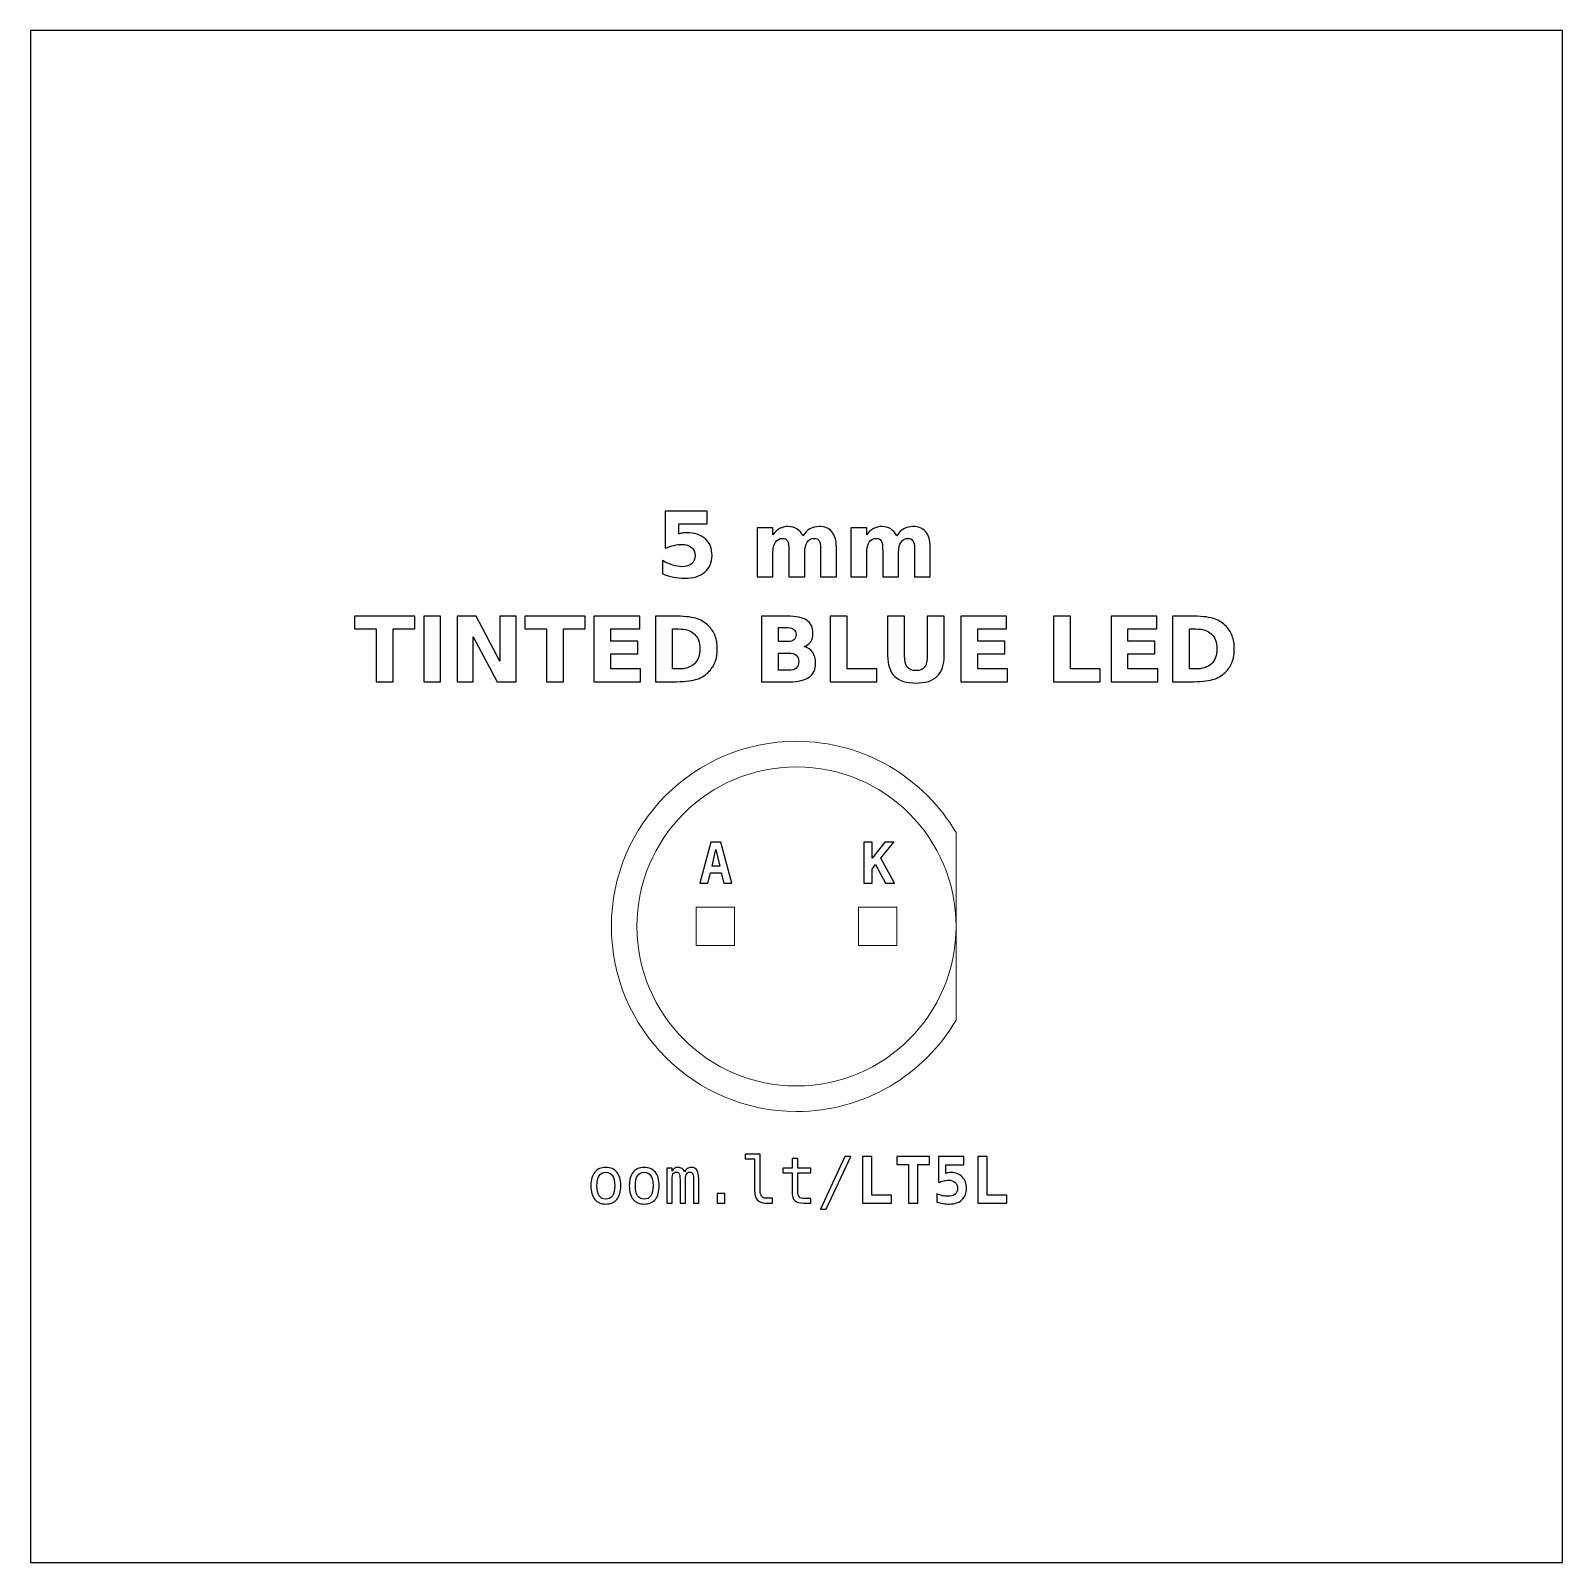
# Model space of a CAD drawing. Header units: centimetres. Extents: x -11.7 to -9.3, y -16.05 to -13.65.
import ezdxf

# ---------------------------------------------------------------- set-up
doc = ezdxf.new("R2010")
doc.units = ezdxf.units.CM
doc.header["$MEASUREMENT"] = 0
doc.layers.add('Layer 1', color=7, linetype='Continuous')

msp = doc.modelspace()

# ---------------------------------------------------------------- linework, layer by layer
at = {"layer": 'Layer 1', "color": 7}
msp.add_lwpolyline([(-11.7, -16.05), (-9.3, -16.05), (-9.3, -13.65), (-11.7, -13.65), (-11.7, -16.05)], close=True, dxfattribs=at)
at = {"layer": 'Layer 1', "color": 7, "lineweight": 20}
for points in [[(-10.65701, -15.08355), (-10.59701, -15.08355), (-10.59701, -15.02355), (-10.65701, -15.02355), (-10.65701, -15.08355)], [(-10.40301, -15.08355), (-10.34301, -15.08355), (-10.34301, -15.02355), (-10.40301, -15.02355), (-10.40301, -15.08355)]]:
    msp.add_lwpolyline(points, close=True, dxfattribs=at)
at = {"layer": 'Layer 1', "color": 250, "lineweight": 20}
msp.add_ellipse((-10.50001, -15.05355), major_axis=(0, 0.25), ratio=1, dxfattribs=at)
at = {"layer": 'Layer 1', "color": 250}
for points, knots in [([(-10.70574, -14.40315), (-10.70574, -14.40315), (-10.6398, -14.40315), (-10.6398, -14.40315), (-10.6398, -14.40315), (-10.6398, -14.40315), (-10.6398, -14.42265), (-10.6398, -14.42265), (-10.6398, -14.42265), (-10.6398, -14.42265), (-10.6846, -14.42265), (-10.6846, -14.42265), (-10.6846, -14.42265), (-10.6846, -14.42265), (-10.6846, -14.43857), (-10.6846, -14.43857), (-10.6846, -14.43857), (-10.68258, -14.43803), (-10.68055, -14.43761), (-10.67851, -14.4373), (-10.67851, -14.4373), (-10.67646, -14.43699), (-10.67432, -14.43685), (-10.67213, -14.43685), (-10.67213, -14.43685), (-10.65958, -14.43685), (-10.64982, -14.43998), (-10.64283, -14.44626), (-10.64283, -14.44626), (-10.63585, -14.45252), (-10.63237, -14.46126), (-10.63237, -14.47246), (-10.63237, -14.47246), (-10.63237, -14.48358), (-10.63618, -14.49229), (-10.64377, -14.49859), (-10.64377, -14.49859), (-10.65137, -14.50487), (-10.66193, -14.50802), (-10.67543, -14.50802), (-10.67543, -14.50802), (-10.68126, -14.50802), (-10.68705, -14.50745), (-10.69276, -14.50633), (-10.69276, -14.50633), (-10.69848, -14.5052), (-10.70417, -14.5035), (-10.70981, -14.5012), (-10.70981, -14.5012), (-10.70981, -14.5012), (-10.70981, -14.48031), (-10.70981, -14.48031), (-10.70981, -14.48031), (-10.70421, -14.48354), (-10.6989, -14.48594), (-10.69387, -14.48753), (-10.69387, -14.48753), (-10.68883, -14.48916), (-10.68408, -14.48996), (-10.67964, -14.48996), (-10.67964, -14.48996), (-10.67319, -14.48996), (-10.66814, -14.48838), (-10.66444, -14.48523), (-10.66444, -14.48523), (-10.66075, -14.4821), (-10.65889, -14.47785), (-10.65889, -14.47246), (-10.65889, -14.47246), (-10.65889, -14.46705), (-10.66075, -14.46279), (-10.66444, -14.45967), (-10.66444, -14.45967), (-10.66814, -14.45654), (-10.67319, -14.45499), (-10.67964, -14.45499), (-10.67964, -14.45499), (-10.68345, -14.45499), (-10.68752, -14.45548), (-10.69182, -14.45647), (-10.69182, -14.45647), (-10.69615, -14.45745), (-10.70078, -14.45898), (-10.70574, -14.46105), (-10.70574, -14.46105), (-10.70574, -14.46105), (-10.70574, -14.40315), (-10.70574, -14.40315)], [0, 0, 0, 0, 0.0454545, 0.0454545, 0.0454545, 0.0454545, 0.0909091, 0.0909091, 0.0909091, 0.0909091, 0.1363636, 0.1363636, 0.1363636, 0.1363636, 0.1818182, 0.1818182, 0.1818182, 0.1818182, 0.2272727, 0.2272727, 0.2272727, 0.2272727, 0.2727273, 0.2727273, 0.2727273, 0.2727273, 0.3181818, 0.3181818, 0.3181818, 0.3181818, 0.3636364, 0.3636364, 0.3636364, 0.3636364, 0.4090909, 0.4090909, 0.4090909, 0.4090909, 0.4545455, 0.4545455, 0.4545455, 0.4545455, 0.5, 0.5, 0.5, 0.5, 0.5454545, 0.5454545, 0.5454545, 0.5454545, 0.5909091, 0.5909091, 0.5909091, 0.5909091, 0.6363636, 0.6363636, 0.6363636, 0.6363636, 0.6818182, 0.6818182, 0.6818182, 0.6818182, 0.7272727, 0.7272727, 0.7272727, 0.7272727, 0.7727273, 0.7727273, 0.7727273, 0.7727273, 0.8181818, 0.8181818, 0.8181818, 0.8181818, 0.8636364, 0.8636364, 0.8636364, 0.8636364, 0.9090909, 0.9090909, 0.9090909, 0.9090909, 0.9545455, 0.9545455, 0.9545455, 0.9545455, 1, 1, 1, 1]), ([(-10.49001, -14.44167), (-10.48688, -14.4369), (-10.48319, -14.43325), (-10.47888, -14.43076), (-10.47888, -14.43076), (-10.47458, -14.42824), (-10.46988, -14.427), (-10.46473, -14.427), (-10.46473, -14.427), (-10.45586, -14.427), (-10.44911, -14.42973), (-10.44448, -14.43521), (-10.44448, -14.43521), (-10.43984, -14.44066), (-10.43751, -14.44861), (-10.43751, -14.45903), (-10.43751, -14.45903), (-10.43751, -14.45903), (-10.43751, -14.50602), (-10.43751, -14.50602), (-10.43751, -14.50602), (-10.43751, -14.50602), (-10.46233, -14.50602), (-10.46233, -14.50602), (-10.46233, -14.50602), (-10.46233, -14.50602), (-10.46233, -14.46578), (-10.46233, -14.46578), (-10.46233, -14.46578), (-10.46228, -14.46519), (-10.46226, -14.46458), (-10.46223, -14.46392), (-10.46223, -14.46392), (-10.46221, -14.46329), (-10.46219, -14.46237), (-10.46219, -14.46117), (-10.46219, -14.46117), (-10.46219, -14.45571), (-10.46298, -14.45174), (-10.46461, -14.44929), (-10.46461, -14.44929), (-10.46621, -14.44682), (-10.46879, -14.4456), (-10.47237, -14.4456), (-10.47237, -14.4456), (-10.47707, -14.4456), (-10.48067, -14.44753), (-10.48323, -14.45139), (-10.48323, -14.45139), (-10.48577, -14.45524), (-10.48709, -14.46082), (-10.48719, -14.46813), (-10.48719, -14.46813), (-10.48719, -14.46813), (-10.48719, -14.50602), (-10.48719, -14.50602), (-10.48719, -14.50602), (-10.48719, -14.50602), (-10.512, -14.50602), (-10.512, -14.50602), (-10.512, -14.50602), (-10.512, -14.50602), (-10.512, -14.46578), (-10.512, -14.46578), (-10.512, -14.46578), (-10.512, -14.45724), (-10.51273, -14.45174), (-10.51421, -14.44929), (-10.51421, -14.44929), (-10.51567, -14.44682), (-10.51828, -14.4456), (-10.52204, -14.4456), (-10.52204, -14.4456), (-10.52679, -14.4456), (-10.53044, -14.44755), (-10.533, -14.45143), (-10.533, -14.45143), (-10.53556, -14.45531), (-10.53686, -14.46084), (-10.53686, -14.46806), (-10.53686, -14.46806), (-10.53686, -14.46806), (-10.53686, -14.50602), (-10.53686, -14.50602), (-10.53686, -14.50602), (-10.53686, -14.50602), (-10.56167, -14.50602), (-10.56167, -14.50602), (-10.56167, -14.50602), (-10.56167, -14.50602), (-10.56167, -14.42886), (-10.56167, -14.42886), (-10.56167, -14.42886), (-10.56167, -14.42886), (-10.53686, -14.42886), (-10.53686, -14.42886), (-10.53686, -14.42886), (-10.53686, -14.42886), (-10.53686, -14.44017), (-10.53686, -14.44017), (-10.53686, -14.44017), (-10.53382, -14.43579), (-10.53034, -14.43253), (-10.52641, -14.43031), (-10.52641, -14.43031), (-10.52249, -14.4281), (-10.51816, -14.427), (-10.51343, -14.427), (-10.51343, -14.427), (-10.50812, -14.427), (-10.50339, -14.42829), (-10.49932, -14.43086), (-10.49932, -14.43086), (-10.49523, -14.43344), (-10.49212, -14.43704), (-10.49001, -14.44167)], [0, 0, 0, 0, 0.0344828, 0.0344828, 0.0344828, 0.0344828, 0.0689655, 0.0689655, 0.0689655, 0.0689655, 0.1034483, 0.1034483, 0.1034483, 0.1034483, 0.137931, 0.137931, 0.137931, 0.137931, 0.1724138, 0.1724138, 0.1724138, 0.1724138, 0.2068966, 0.2068966, 0.2068966, 0.2068966, 0.2413793, 0.2413793, 0.2413793, 0.2413793, 0.2758621, 0.2758621, 0.2758621, 0.2758621, 0.3103448, 0.3103448, 0.3103448, 0.3103448, 0.3448276, 0.3448276, 0.3448276, 0.3448276, 0.3793103, 0.3793103, 0.3793103, 0.3793103, 0.4137931, 0.4137931, 0.4137931, 0.4137931, 0.4482759, 0.4482759, 0.4482759, 0.4482759, 0.4827586, 0.4827586, 0.4827586, 0.4827586, 0.5172414, 0.5172414, 0.5172414, 0.5172414, 0.5517241, 0.5517241, 0.5517241, 0.5517241, 0.5862069, 0.5862069, 0.5862069, 0.5862069, 0.6206897, 0.6206897, 0.6206897, 0.6206897, 0.6551724, 0.6551724, 0.6551724, 0.6551724, 0.6896552, 0.6896552, 0.6896552, 0.6896552, 0.7241379, 0.7241379, 0.7241379, 0.7241379, 0.7586207, 0.7586207, 0.7586207, 0.7586207, 0.7931034, 0.7931034, 0.7931034, 0.7931034, 0.8275862, 0.8275862, 0.8275862, 0.8275862, 0.862069, 0.862069, 0.862069, 0.862069, 0.8965517, 0.8965517, 0.8965517, 0.8965517, 0.9310345, 0.9310345, 0.9310345, 0.9310345, 0.9655172, 0.9655172, 0.9655172, 0.9655172, 1, 1, 1, 1]), ([(-10.34297, -14.44167), (-10.33984, -14.4369), (-10.33615, -14.43325), (-10.33184, -14.43076), (-10.33184, -14.43076), (-10.32754, -14.42824), (-10.32284, -14.427), (-10.31769, -14.427), (-10.31769, -14.427), (-10.30882, -14.427), (-10.30207, -14.42973), (-10.29744, -14.43521), (-10.29744, -14.43521), (-10.2928, -14.44066), (-10.29047, -14.44861), (-10.29047, -14.45903), (-10.29047, -14.45903), (-10.29047, -14.45903), (-10.29047, -14.50602), (-10.29047, -14.50602), (-10.29047, -14.50602), (-10.29047, -14.50602), (-10.31529, -14.50602), (-10.31529, -14.50602), (-10.31529, -14.50602), (-10.31529, -14.50602), (-10.31529, -14.46578), (-10.31529, -14.46578), (-10.31529, -14.46578), (-10.31524, -14.46519), (-10.31522, -14.46458), (-10.31519, -14.46392), (-10.31519, -14.46392), (-10.31517, -14.46329), (-10.31515, -14.46237), (-10.31515, -14.46117), (-10.31515, -14.46117), (-10.31515, -14.45571), (-10.31594, -14.45174), (-10.31757, -14.44929), (-10.31757, -14.44929), (-10.31917, -14.44682), (-10.32175, -14.4456), (-10.32533, -14.4456), (-10.32533, -14.4456), (-10.33003, -14.4456), (-10.33363, -14.44753), (-10.33619, -14.45139), (-10.33619, -14.45139), (-10.33873, -14.45524), (-10.34005, -14.46082), (-10.34015, -14.46813), (-10.34015, -14.46813), (-10.34015, -14.46813), (-10.34015, -14.50602), (-10.34015, -14.50602), (-10.34015, -14.50602), (-10.34015, -14.50602), (-10.36496, -14.50602), (-10.36496, -14.50602), (-10.36496, -14.50602), (-10.36496, -14.50602), (-10.36496, -14.46578), (-10.36496, -14.46578), (-10.36496, -14.46578), (-10.36496, -14.45724), (-10.36569, -14.45174), (-10.36717, -14.44929), (-10.36717, -14.44929), (-10.36863, -14.44682), (-10.37124, -14.4456), (-10.375, -14.4456), (-10.375, -14.4456), (-10.37975, -14.4456), (-10.3834, -14.44755), (-10.38596, -14.45143), (-10.38596, -14.45143), (-10.38852, -14.45531), (-10.38982, -14.46084), (-10.38982, -14.46806), (-10.38982, -14.46806), (-10.38982, -14.46806), (-10.38982, -14.50602), (-10.38982, -14.50602), (-10.38982, -14.50602), (-10.38982, -14.50602), (-10.41463, -14.50602), (-10.41463, -14.50602), (-10.41463, -14.50602), (-10.41463, -14.50602), (-10.41463, -14.42886), (-10.41463, -14.42886), (-10.41463, -14.42886), (-10.41463, -14.42886), (-10.38982, -14.42886), (-10.38982, -14.42886), (-10.38982, -14.42886), (-10.38982, -14.42886), (-10.38982, -14.44017), (-10.38982, -14.44017), (-10.38982, -14.44017), (-10.38678, -14.43579), (-10.3833, -14.43253), (-10.37937, -14.43031), (-10.37937, -14.43031), (-10.37545, -14.4281), (-10.37112, -14.427), (-10.36639, -14.427), (-10.36639, -14.427), (-10.36108, -14.427), (-10.35635, -14.42829), (-10.35228, -14.43086), (-10.35228, -14.43086), (-10.34819, -14.43344), (-10.34508, -14.43704), (-10.34297, -14.44167)], [0, 0, 0, 0, 0.0344828, 0.0344828, 0.0344828, 0.0344828, 0.0689655, 0.0689655, 0.0689655, 0.0689655, 0.1034483, 0.1034483, 0.1034483, 0.1034483, 0.137931, 0.137931, 0.137931, 0.137931, 0.1724138, 0.1724138, 0.1724138, 0.1724138, 0.2068966, 0.2068966, 0.2068966, 0.2068966, 0.2413793, 0.2413793, 0.2413793, 0.2413793, 0.2758621, 0.2758621, 0.2758621, 0.2758621, 0.3103448, 0.3103448, 0.3103448, 0.3103448, 0.3448276, 0.3448276, 0.3448276, 0.3448276, 0.3793103, 0.3793103, 0.3793103, 0.3793103, 0.4137931, 0.4137931, 0.4137931, 0.4137931, 0.4482759, 0.4482759, 0.4482759, 0.4482759, 0.4827586, 0.4827586, 0.4827586, 0.4827586, 0.5172414, 0.5172414, 0.5172414, 0.5172414, 0.5517241, 0.5517241, 0.5517241, 0.5517241, 0.5862069, 0.5862069, 0.5862069, 0.5862069, 0.6206897, 0.6206897, 0.6206897, 0.6206897, 0.6551724, 0.6551724, 0.6551724, 0.6551724, 0.6896552, 0.6896552, 0.6896552, 0.6896552, 0.7241379, 0.7241379, 0.7241379, 0.7241379, 0.7586207, 0.7586207, 0.7586207, 0.7586207, 0.7931034, 0.7931034, 0.7931034, 0.7931034, 0.8275862, 0.8275862, 0.8275862, 0.8275862, 0.862069, 0.862069, 0.862069, 0.862069, 0.8965517, 0.8965517, 0.8965517, 0.8965517, 0.9310345, 0.9310345, 0.9310345, 0.9310345, 0.9655172, 0.9655172, 0.9655172, 0.9655172, 1, 1, 1, 1]), ([(-11.1927, -14.5674), (-11.1927, -14.5674), (-11.0979, -14.5674), (-11.0979, -14.5674), (-11.0979, -14.5674), (-11.0979, -14.5674), (-11.0979, -14.58746), (-11.0979, -14.58746), (-11.0979, -14.58746), (-11.0979, -14.58746), (-11.132, -14.58746), (-11.132, -14.58746), (-11.132, -14.58746), (-11.132, -14.58746), (-11.132, -14.67027), (-11.132, -14.67027), (-11.132, -14.67027), (-11.132, -14.67027), (-11.15853, -14.67027), (-11.15853, -14.67027), (-11.15853, -14.67027), (-11.15853, -14.67027), (-11.15853, -14.58746), (-11.15853, -14.58746), (-11.15853, -14.58746), (-11.15853, -14.58746), (-11.1927, -14.58746), (-11.1927, -14.58746), (-11.1927, -14.58746), (-11.1927, -14.58746), (-11.1927, -14.5674), (-11.1927, -14.5674)], [0, 0, 0, 0, 0.125, 0.125, 0.125, 0.125, 0.25, 0.25, 0.25, 0.25, 0.375, 0.375, 0.375, 0.375, 0.5, 0.5, 0.5, 0.5, 0.625, 0.625, 0.625, 0.625, 0.75, 0.75, 0.75, 0.75, 0.875, 0.875, 0.875, 0.875, 1, 1, 1, 1]), ([(-11.08416, -14.5674), (-11.08416, -14.5674), (-11.05763, -14.5674), (-11.05763, -14.5674), (-11.05763, -14.5674), (-11.05763, -14.5674), (-11.05763, -14.67027), (-11.05763, -14.67027), (-11.05763, -14.67027), (-11.05763, -14.67027), (-11.08416, -14.67027), (-11.08416, -14.67027), (-11.08416, -14.67027), (-11.08416, -14.67027), (-11.08416, -14.5674), (-11.08416, -14.5674)], [0, 0, 0, 0, 0.25, 0.25, 0.25, 0.25, 0.5, 0.5, 0.5, 0.5, 0.75, 0.75, 0.75, 0.75, 1, 1, 1, 1]), ([(-11.03167, -14.5674), (-11.03167, -14.5674), (-11.00204, -14.5674), (-11.00204, -14.5674), (-11.00204, -14.5674), (-11.00204, -14.5674), (-10.96462, -14.63796), (-10.96462, -14.63796), (-10.96462, -14.63796), (-10.96462, -14.63796), (-10.96462, -14.5674), (-10.96462, -14.5674), (-10.96462, -14.5674), (-10.96462, -14.5674), (-10.93948, -14.5674), (-10.93948, -14.5674), (-10.93948, -14.5674), (-10.93948, -14.5674), (-10.93948, -14.67027), (-10.93948, -14.67027), (-10.93948, -14.67027), (-10.93948, -14.67027), (-10.96911, -14.67027), (-10.96911, -14.67027), (-10.96911, -14.67027), (-10.96911, -14.67027), (-11.00653, -14.59971), (-11.00653, -14.59971), (-11.00653, -14.59971), (-11.00653, -14.59971), (-11.00653, -14.67027), (-11.00653, -14.67027), (-11.00653, -14.67027), (-11.00653, -14.67027), (-11.03167, -14.67027), (-11.03167, -14.67027), (-11.03167, -14.67027), (-11.03167, -14.67027), (-11.03167, -14.5674), (-11.03167, -14.5674)], [0, 0, 0, 0, 0.1, 0.1, 0.1, 0.1, 0.2, 0.2, 0.2, 0.2, 0.3, 0.3, 0.3, 0.3, 0.4, 0.4, 0.4, 0.4, 0.5, 0.5, 0.5, 0.5, 0.6, 0.6, 0.6, 0.6, 0.7, 0.7, 0.7, 0.7, 0.8, 0.8, 0.8, 0.8, 0.9, 0.9, 0.9, 0.9, 1, 1, 1, 1]), ([(-10.92586, -14.5674), (-10.92586, -14.5674), (-10.83106, -14.5674), (-10.83106, -14.5674), (-10.83106, -14.5674), (-10.83106, -14.5674), (-10.83106, -14.58746), (-10.83106, -14.58746), (-10.83106, -14.58746), (-10.83106, -14.58746), (-10.86516, -14.58746), (-10.86516, -14.58746), (-10.86516, -14.58746), (-10.86516, -14.58746), (-10.86516, -14.67027), (-10.86516, -14.67027), (-10.86516, -14.67027), (-10.86516, -14.67027), (-10.89169, -14.67027), (-10.89169, -14.67027), (-10.89169, -14.67027), (-10.89169, -14.67027), (-10.89169, -14.58746), (-10.89169, -14.58746), (-10.89169, -14.58746), (-10.89169, -14.58746), (-10.92586, -14.58746), (-10.92586, -14.58746), (-10.92586, -14.58746), (-10.92586, -14.58746), (-10.92586, -14.5674), (-10.92586, -14.5674)], [0, 0, 0, 0, 0.125, 0.125, 0.125, 0.125, 0.25, 0.25, 0.25, 0.25, 0.375, 0.375, 0.375, 0.375, 0.5, 0.5, 0.5, 0.5, 0.625, 0.625, 0.625, 0.625, 0.75, 0.75, 0.75, 0.75, 0.875, 0.875, 0.875, 0.875, 1, 1, 1, 1]), ([(-10.81732, -14.5674), (-10.81732, -14.5674), (-10.74573, -14.5674), (-10.74573, -14.5674), (-10.74573, -14.5674), (-10.74573, -14.5674), (-10.74573, -14.58746), (-10.74573, -14.58746), (-10.74573, -14.58746), (-10.74573, -14.58746), (-10.79079, -14.58746), (-10.79079, -14.58746), (-10.79079, -14.58746), (-10.79079, -14.58746), (-10.79079, -14.60661), (-10.79079, -14.60661), (-10.79079, -14.60661), (-10.79079, -14.60661), (-10.74844, -14.60661), (-10.74844, -14.60661), (-10.74844, -14.60661), (-10.74844, -14.60661), (-10.74844, -14.62667), (-10.74844, -14.62667), (-10.74844, -14.62667), (-10.74844, -14.62667), (-10.79079, -14.62667), (-10.79079, -14.62667), (-10.79079, -14.62667), (-10.79079, -14.62667), (-10.79079, -14.65021), (-10.79079, -14.65021), (-10.79079, -14.65021), (-10.79079, -14.65021), (-10.74423, -14.65021), (-10.74423, -14.65021), (-10.74423, -14.65021), (-10.74423, -14.65021), (-10.74423, -14.67027), (-10.74423, -14.67027), (-10.74423, -14.67027), (-10.74423, -14.67027), (-10.81732, -14.67027), (-10.81732, -14.67027), (-10.81732, -14.67027), (-10.81732, -14.67027), (-10.81732, -14.5674), (-10.81732, -14.5674)], [0, 0, 0, 0, 0.0833333, 0.0833333, 0.0833333, 0.0833333, 0.1666667, 0.1666667, 0.1666667, 0.1666667, 0.25, 0.25, 0.25, 0.25, 0.3333333, 0.3333333, 0.3333333, 0.3333333, 0.4166667, 0.4166667, 0.4166667, 0.4166667, 0.5, 0.5, 0.5, 0.5, 0.5833333, 0.5833333, 0.5833333, 0.5833333, 0.6666667, 0.6666667, 0.6666667, 0.6666667, 0.75, 0.75, 0.75, 0.75, 0.8333333, 0.8333333, 0.8333333, 0.8333333, 0.9166667, 0.9166667, 0.9166667, 0.9166667, 1, 1, 1, 1]), ([(-10.72092, -14.5674), (-10.72092, -14.5674), (-10.69293, -14.5674), (-10.69293, -14.5674), (-10.69293, -14.5674), (-10.67732, -14.5674), (-10.6657, -14.56851), (-10.65806, -14.57074), (-10.65806, -14.57074), (-10.65041, -14.57297), (-10.64385, -14.57674), (-10.63837, -14.58208), (-10.63837, -14.58208), (-10.63355, -14.58671), (-10.62998, -14.59207), (-10.62762, -14.59814), (-10.62762, -14.59814), (-10.6253, -14.60418), (-10.62412, -14.61105), (-10.62412, -14.61874), (-10.62412, -14.61874), (-10.62412, -14.6265), (-10.6253, -14.63342), (-10.62762, -14.63951), (-10.62762, -14.63951), (-10.62998, -14.6456), (-10.63355, -14.65096), (-10.63837, -14.65559), (-10.63837, -14.65559), (-10.6439, -14.66093), (-10.65051, -14.6647), (-10.65822, -14.66693), (-10.65822, -14.66693), (-10.66594, -14.66916), (-10.67751, -14.67027), (-10.69293, -14.67027), (-10.69293, -14.67027), (-10.69293, -14.67027), (-10.72092, -14.67027), (-10.72092, -14.67027), (-10.72092, -14.67027), (-10.72092, -14.67027), (-10.72092, -14.5674), (-10.72092, -14.5674)], [0, 0, 0, 0, 0.0909091, 0.0909091, 0.0909091, 0.0909091, 0.1818182, 0.1818182, 0.1818182, 0.1818182, 0.2727273, 0.2727273, 0.2727273, 0.2727273, 0.3636364, 0.3636364, 0.3636364, 0.3636364, 0.4545455, 0.4545455, 0.4545455, 0.4545455, 0.5454545, 0.5454545, 0.5454545, 0.5454545, 0.6363636, 0.6363636, 0.6363636, 0.6363636, 0.7272727, 0.7272727, 0.7272727, 0.7272727, 0.8181818, 0.8181818, 0.8181818, 0.8181818, 0.9090909, 0.9090909, 0.9090909, 0.9090909, 1, 1, 1, 1]), ([(-10.4879, -14.61521), (-10.48221, -14.61686), (-10.47779, -14.61992), (-10.47466, -14.62439), (-10.47466, -14.62439), (-10.47153, -14.62883), (-10.46998, -14.63431), (-10.46998, -14.64078), (-10.46998, -14.64078), (-10.46998, -14.6507), (-10.47335, -14.65809), (-10.48005, -14.66296), (-10.48005, -14.66296), (-10.48675, -14.66782), (-10.49696, -14.67027), (-10.51065, -14.67027), (-10.51065, -14.67027), (-10.51065, -14.67027), (-10.55467, -14.67027), (-10.55467, -14.67027), (-10.55467, -14.67027), (-10.55467, -14.67027), (-10.55467, -14.5674), (-10.55467, -14.5674), (-10.55467, -14.5674), (-10.55467, -14.5674), (-10.51485, -14.5674), (-10.51485, -14.5674), (-10.51485, -14.5674), (-10.50056, -14.5674), (-10.49021, -14.56956), (-10.48381, -14.57387), (-10.48381, -14.57387), (-10.47739, -14.5782), (-10.47419, -14.58511), (-10.47419, -14.59461), (-10.47419, -14.59461), (-10.47419, -14.59962), (-10.47537, -14.60388), (-10.4777, -14.60741), (-10.4777, -14.60741), (-10.48005, -14.61091), (-10.48343, -14.61352), (-10.4879, -14.61521)], [0, 0, 0, 0, 0.0909091, 0.0909091, 0.0909091, 0.0909091, 0.1818182, 0.1818182, 0.1818182, 0.1818182, 0.2727273, 0.2727273, 0.2727273, 0.2727273, 0.3636364, 0.3636364, 0.3636364, 0.3636364, 0.4545455, 0.4545455, 0.4545455, 0.4545455, 0.5454545, 0.5454545, 0.5454545, 0.5454545, 0.6363636, 0.6363636, 0.6363636, 0.6363636, 0.7272727, 0.7272727, 0.7272727, 0.7272727, 0.8181818, 0.8181818, 0.8181818, 0.8181818, 0.9090909, 0.9090909, 0.9090909, 0.9090909, 1, 1, 1, 1]), ([(-10.44712, -14.5674), (-10.44712, -14.5674), (-10.42059, -14.5674), (-10.42059, -14.5674), (-10.42059, -14.5674), (-10.42059, -14.5674), (-10.42059, -14.65021), (-10.42059, -14.65021), (-10.42059, -14.65021), (-10.42059, -14.65021), (-10.37403, -14.65021), (-10.37403, -14.65021), (-10.37403, -14.65021), (-10.37403, -14.65021), (-10.37403, -14.67027), (-10.37403, -14.67027), (-10.37403, -14.67027), (-10.37403, -14.67027), (-10.44712, -14.67027), (-10.44712, -14.67027), (-10.44712, -14.67027), (-10.44712, -14.67027), (-10.44712, -14.5674), (-10.44712, -14.5674)], [0, 0, 0, 0, 0.1666667, 0.1666667, 0.1666667, 0.1666667, 0.3333333, 0.3333333, 0.3333333, 0.3333333, 0.5, 0.5, 0.5, 0.5, 0.6666667, 0.6666667, 0.6666667, 0.6666667, 0.8333333, 0.8333333, 0.8333333, 0.8333333, 1, 1, 1, 1]), ([(-10.35721, -14.5674), (-10.35721, -14.5674), (-10.33068, -14.5674), (-10.33068, -14.5674), (-10.33068, -14.5674), (-10.33068, -14.5674), (-10.33068, -14.62907), (-10.33068, -14.62907), (-10.33068, -14.62907), (-10.33068, -14.63756), (-10.3293, -14.64365), (-10.32652, -14.64729), (-10.32652, -14.64729), (-10.32374, -14.65094), (-10.31921, -14.65277), (-10.3129, -14.65277), (-10.3129, -14.65277), (-10.30655, -14.65277), (-10.30199, -14.65094), (-10.29922, -14.64729), (-10.29922, -14.64729), (-10.29644, -14.64365), (-10.29505, -14.63756), (-10.29505, -14.62907), (-10.29505, -14.62907), (-10.29505, -14.62907), (-10.29505, -14.5674), (-10.29505, -14.5674), (-10.29505, -14.5674), (-10.29505, -14.5674), (-10.26852, -14.5674), (-10.26852, -14.5674), (-10.26852, -14.5674), (-10.26852, -14.5674), (-10.26852, -14.62907), (-10.26852, -14.62907), (-10.26852, -14.62907), (-10.26852, -14.64362), (-10.27217, -14.65447), (-10.27948, -14.66159), (-10.27948, -14.66159), (-10.28677, -14.66872), (-10.29792, -14.67227), (-10.3129, -14.67227), (-10.3129, -14.67227), (-10.32784, -14.67227), (-10.33896, -14.66872), (-10.34625, -14.66159), (-10.34625, -14.66159), (-10.35357, -14.65447), (-10.35721, -14.64362), (-10.35721, -14.62907), (-10.35721, -14.62907), (-10.35721, -14.62907), (-10.35721, -14.5674), (-10.35721, -14.5674)], [0, 0, 0, 0, 0.0714286, 0.0714286, 0.0714286, 0.0714286, 0.1428571, 0.1428571, 0.1428571, 0.1428571, 0.2142857, 0.2142857, 0.2142857, 0.2142857, 0.2857143, 0.2857143, 0.2857143, 0.2857143, 0.3571429, 0.3571429, 0.3571429, 0.3571429, 0.4285714, 0.4285714, 0.4285714, 0.4285714, 0.5, 0.5, 0.5, 0.5, 0.5714286, 0.5714286, 0.5714286, 0.5714286, 0.6428571, 0.6428571, 0.6428571, 0.6428571, 0.7142857, 0.7142857, 0.7142857, 0.7142857, 0.7857143, 0.7857143, 0.7857143, 0.7857143, 0.8571429, 0.8571429, 0.8571429, 0.8571429, 0.9285714, 0.9285714, 0.9285714, 0.9285714, 1, 1, 1, 1]), ([(-10.24263, -14.5674), (-10.24263, -14.5674), (-10.17104, -14.5674), (-10.17104, -14.5674), (-10.17104, -14.5674), (-10.17104, -14.5674), (-10.17104, -14.58746), (-10.17104, -14.58746), (-10.17104, -14.58746), (-10.17104, -14.58746), (-10.2161, -14.58746), (-10.2161, -14.58746), (-10.2161, -14.58746), (-10.2161, -14.58746), (-10.2161, -14.60661), (-10.2161, -14.60661), (-10.2161, -14.60661), (-10.2161, -14.60661), (-10.17375, -14.60661), (-10.17375, -14.60661), (-10.17375, -14.60661), (-10.17375, -14.60661), (-10.17375, -14.62667), (-10.17375, -14.62667), (-10.17375, -14.62667), (-10.17375, -14.62667), (-10.2161, -14.62667), (-10.2161, -14.62667), (-10.2161, -14.62667), (-10.2161, -14.62667), (-10.2161, -14.65021), (-10.2161, -14.65021), (-10.2161, -14.65021), (-10.2161, -14.65021), (-10.16954, -14.65021), (-10.16954, -14.65021), (-10.16954, -14.65021), (-10.16954, -14.65021), (-10.16954, -14.67027), (-10.16954, -14.67027), (-10.16954, -14.67027), (-10.16954, -14.67027), (-10.24263, -14.67027), (-10.24263, -14.67027), (-10.24263, -14.67027), (-10.24263, -14.67027), (-10.24263, -14.5674), (-10.24263, -14.5674)], [0, 0, 0, 0, 0.0833333, 0.0833333, 0.0833333, 0.0833333, 0.1666667, 0.1666667, 0.1666667, 0.1666667, 0.25, 0.25, 0.25, 0.25, 0.3333333, 0.3333333, 0.3333333, 0.3333333, 0.4166667, 0.4166667, 0.4166667, 0.4166667, 0.5, 0.5, 0.5, 0.5, 0.5833333, 0.5833333, 0.5833333, 0.5833333, 0.6666667, 0.6666667, 0.6666667, 0.6666667, 0.75, 0.75, 0.75, 0.75, 0.8333333, 0.8333333, 0.8333333, 0.8333333, 0.9166667, 0.9166667, 0.9166667, 0.9166667, 1, 1, 1, 1]), ([(-10.0971, -14.5674), (-10.0971, -14.5674), (-10.07057, -14.5674), (-10.07057, -14.5674), (-10.07057, -14.5674), (-10.07057, -14.5674), (-10.07057, -14.65021), (-10.07057, -14.65021), (-10.07057, -14.65021), (-10.07057, -14.65021), (-10.02401, -14.65021), (-10.02401, -14.65021), (-10.02401, -14.65021), (-10.02401, -14.65021), (-10.02401, -14.67027), (-10.02401, -14.67027), (-10.02401, -14.67027), (-10.02401, -14.67027), (-10.0971, -14.67027), (-10.0971, -14.67027), (-10.0971, -14.67027), (-10.0971, -14.67027), (-10.0971, -14.5674), (-10.0971, -14.5674)], [0, 0, 0, 0, 0.1666667, 0.1666667, 0.1666667, 0.1666667, 0.3333333, 0.3333333, 0.3333333, 0.3333333, 0.5, 0.5, 0.5, 0.5, 0.6666667, 0.6666667, 0.6666667, 0.6666667, 0.8333333, 0.8333333, 0.8333333, 0.8333333, 1, 1, 1, 1]), ([(-10.00719, -14.5674), (-10.00719, -14.5674), (-9.9356, -14.5674), (-9.9356, -14.5674), (-9.9356, -14.5674), (-9.9356, -14.5674), (-9.9356, -14.58746), (-9.9356, -14.58746), (-9.9356, -14.58746), (-9.9356, -14.58746), (-9.98066, -14.58746), (-9.98066, -14.58746), (-9.98066, -14.58746), (-9.98066, -14.58746), (-9.98066, -14.60661), (-9.98066, -14.60661), (-9.98066, -14.60661), (-9.98066, -14.60661), (-9.93831, -14.60661), (-9.93831, -14.60661), (-9.93831, -14.60661), (-9.93831, -14.60661), (-9.93831, -14.62667), (-9.93831, -14.62667), (-9.93831, -14.62667), (-9.93831, -14.62667), (-9.98066, -14.62667), (-9.98066, -14.62667), (-9.98066, -14.62667), (-9.98066, -14.62667), (-9.98066, -14.65021), (-9.98066, -14.65021), (-9.98066, -14.65021), (-9.98066, -14.65021), (-9.9341, -14.65021), (-9.9341, -14.65021), (-9.9341, -14.65021), (-9.9341, -14.65021), (-9.9341, -14.67027), (-9.9341, -14.67027), (-9.9341, -14.67027), (-9.9341, -14.67027), (-10.00719, -14.67027), (-10.00719, -14.67027), (-10.00719, -14.67027), (-10.00719, -14.67027), (-10.00719, -14.5674), (-10.00719, -14.5674)], [0, 0, 0, 0, 0.0833333, 0.0833333, 0.0833333, 0.0833333, 0.1666667, 0.1666667, 0.1666667, 0.1666667, 0.25, 0.25, 0.25, 0.25, 0.3333333, 0.3333333, 0.3333333, 0.3333333, 0.4166667, 0.4166667, 0.4166667, 0.4166667, 0.5, 0.5, 0.5, 0.5, 0.5833333, 0.5833333, 0.5833333, 0.5833333, 0.6666667, 0.6666667, 0.6666667, 0.6666667, 0.75, 0.75, 0.75, 0.75, 0.8333333, 0.8333333, 0.8333333, 0.8333333, 0.9166667, 0.9166667, 0.9166667, 0.9166667, 1, 1, 1, 1]), ([(-9.91079, -14.5674), (-9.91079, -14.5674), (-9.8828, -14.5674), (-9.8828, -14.5674), (-9.8828, -14.5674), (-9.86719, -14.5674), (-9.85557, -14.56851), (-9.84793, -14.57074), (-9.84793, -14.57074), (-9.84028, -14.57297), (-9.83372, -14.57674), (-9.82824, -14.58208), (-9.82824, -14.58208), (-9.82342, -14.58671), (-9.81985, -14.59207), (-9.81749, -14.59814), (-9.81749, -14.59814), (-9.81517, -14.60418), (-9.81399, -14.61105), (-9.81399, -14.61874), (-9.81399, -14.61874), (-9.81399, -14.6265), (-9.81517, -14.63342), (-9.81749, -14.63951), (-9.81749, -14.63951), (-9.81985, -14.6456), (-9.82342, -14.65096), (-9.82824, -14.65559), (-9.82824, -14.65559), (-9.83377, -14.66093), (-9.84038, -14.6647), (-9.84809, -14.66693), (-9.84809, -14.66693), (-9.85581, -14.66916), (-9.86738, -14.67027), (-9.8828, -14.67027), (-9.8828, -14.67027), (-9.8828, -14.67027), (-9.91079, -14.67027), (-9.91079, -14.67027), (-9.91079, -14.67027), (-9.91079, -14.67027), (-9.91079, -14.5674), (-9.91079, -14.5674)], [0, 0, 0, 0, 0.0909091, 0.0909091, 0.0909091, 0.0909091, 0.1818182, 0.1818182, 0.1818182, 0.1818182, 0.2727273, 0.2727273, 0.2727273, 0.2727273, 0.3636364, 0.3636364, 0.3636364, 0.3636364, 0.4545455, 0.4545455, 0.4545455, 0.4545455, 0.5454545, 0.5454545, 0.5454545, 0.5454545, 0.6363636, 0.6363636, 0.6363636, 0.6363636, 0.7272727, 0.7272727, 0.7272727, 0.7272727, 0.8181818, 0.8181818, 0.8181818, 0.8181818, 0.9090909, 0.9090909, 0.9090909, 0.9090909, 1, 1, 1, 1]), ([(-10.69439, -14.58746), (-10.69439, -14.58746), (-10.69439, -14.65021), (-10.69439, -14.65021), (-10.69439, -14.65021), (-10.69439, -14.65021), (-10.68489, -14.65021), (-10.68489, -14.65021), (-10.68489, -14.65021), (-10.67405, -14.65021), (-10.66577, -14.64753), (-10.66006, -14.64214), (-10.66006, -14.64214), (-10.65434, -14.63678), (-10.65147, -14.62897), (-10.65147, -14.61874), (-10.65147, -14.61874), (-10.65147, -14.60853), (-10.65432, -14.60077), (-10.66001, -14.59546), (-10.66001, -14.59546), (-10.6657, -14.59012), (-10.674, -14.58746), (-10.68489, -14.58746), (-10.68489, -14.58746), (-10.68489, -14.58746), (-10.69439, -14.58746), (-10.69439, -14.58746)], [0, 0, 0, 0, 0.1428571, 0.1428571, 0.1428571, 0.1428571, 0.2857143, 0.2857143, 0.2857143, 0.2857143, 0.4285714, 0.4285714, 0.4285714, 0.4285714, 0.5714286, 0.5714286, 0.5714286, 0.5714286, 0.7142857, 0.7142857, 0.7142857, 0.7142857, 0.8571429, 0.8571429, 0.8571429, 0.8571429, 1, 1, 1, 1]), ([(-10.51347, -14.60722), (-10.50928, -14.60722), (-10.50611, -14.6063), (-10.50397, -14.60447), (-10.50397, -14.60447), (-10.5018, -14.60263), (-10.50072, -14.59993), (-10.50072, -14.59633), (-10.50072, -14.59633), (-10.50072, -14.5928), (-10.5018, -14.59012), (-10.50397, -14.58826), (-10.50397, -14.58826), (-10.50611, -14.5864), (-10.50928, -14.58546), (-10.51347, -14.58546), (-10.51347, -14.58546), (-10.51347, -14.58546), (-10.52814, -14.58546), (-10.52814, -14.58546), (-10.52814, -14.58546), (-10.52814, -14.58546), (-10.52814, -14.60722), (-10.52814, -14.60722), (-10.52814, -14.60722), (-10.52814, -14.60722), (-10.51347, -14.60722), (-10.51347, -14.60722)], [0, 0, 0, 0, 0.1428571, 0.1428571, 0.1428571, 0.1428571, 0.2857143, 0.2857143, 0.2857143, 0.2857143, 0.4285714, 0.4285714, 0.4285714, 0.4285714, 0.5714286, 0.5714286, 0.5714286, 0.5714286, 0.7142857, 0.7142857, 0.7142857, 0.7142857, 0.8571429, 0.8571429, 0.8571429, 0.8571429, 1, 1, 1, 1]), ([(-9.88426, -14.58746), (-9.88426, -14.58746), (-9.88426, -14.65021), (-9.88426, -14.65021), (-9.88426, -14.65021), (-9.88426, -14.65021), (-9.87476, -14.65021), (-9.87476, -14.65021), (-9.87476, -14.65021), (-9.86392, -14.65021), (-9.85564, -14.64753), (-9.84993, -14.64214), (-9.84993, -14.64214), (-9.84421, -14.63678), (-9.84134, -14.62897), (-9.84134, -14.61874), (-9.84134, -14.61874), (-9.84134, -14.60853), (-9.84419, -14.60077), (-9.84988, -14.59546), (-9.84988, -14.59546), (-9.85557, -14.59012), (-9.86387, -14.58746), (-9.87476, -14.58746), (-9.87476, -14.58746), (-9.87476, -14.58746), (-9.88426, -14.58746), (-9.88426, -14.58746)], [0, 0, 0, 0, 0.1428571, 0.1428571, 0.1428571, 0.1428571, 0.2857143, 0.2857143, 0.2857143, 0.2857143, 0.4285714, 0.4285714, 0.4285714, 0.4285714, 0.5714286, 0.5714286, 0.5714286, 0.5714286, 0.7142857, 0.7142857, 0.7142857, 0.7142857, 0.8571429, 0.8571429, 0.8571429, 0.8571429, 1, 1, 1, 1]), ([(-10.51257, -14.65221), (-10.50723, -14.65221), (-10.50324, -14.65108), (-10.50053, -14.64884), (-10.50053, -14.64884), (-10.49785, -14.64659), (-10.49651, -14.64318), (-10.49651, -14.63864), (-10.49651, -14.63864), (-10.49651, -14.63419), (-10.49785, -14.63085), (-10.50051, -14.62862), (-10.50051, -14.62862), (-10.50317, -14.62638), (-10.50719, -14.62528), (-10.51257, -14.62528), (-10.51257, -14.62528), (-10.51257, -14.62528), (-10.52814, -14.62528), (-10.52814, -14.62528), (-10.52814, -14.62528), (-10.52814, -14.62528), (-10.52814, -14.65221), (-10.52814, -14.65221), (-10.52814, -14.65221), (-10.52814, -14.65221), (-10.51257, -14.65221), (-10.51257, -14.65221)], [0, 0, 0, 0, 0.1428571, 0.1428571, 0.1428571, 0.1428571, 0.2857143, 0.2857143, 0.2857143, 0.2857143, 0.4285714, 0.4285714, 0.4285714, 0.4285714, 0.5714286, 0.5714286, 0.5714286, 0.5714286, 0.7142857, 0.7142857, 0.7142857, 0.7142857, 0.8571429, 0.8571429, 0.8571429, 0.8571429, 1, 1, 1, 1]), ([(-10.63407, -14.92139), (-10.63407, -14.92139), (-10.61853, -14.92139), (-10.61853, -14.92139), (-10.61853, -14.92139), (-10.61853, -14.92139), (-10.60117, -14.98568), (-10.60117, -14.98568), (-10.60117, -14.98568), (-10.60117, -14.98568), (-10.61387, -14.98568), (-10.61387, -14.98568), (-10.61387, -14.98568), (-10.61387, -14.98568), (-10.61784, -14.96979), (-10.61784, -14.96979), (-10.61784, -14.96979), (-10.61784, -14.96979), (-10.63484, -14.96979), (-10.63484, -14.96979), (-10.63484, -14.96979), (-10.63484, -14.96979), (-10.63872, -14.98568), (-10.63872, -14.98568), (-10.63872, -14.98568), (-10.63872, -14.98568), (-10.65142, -14.98568), (-10.65142, -14.98568), (-10.65142, -14.98568), (-10.65142, -14.98568), (-10.63407, -14.92139), (-10.63407, -14.92139)], [0, 0, 0, 0, 0.125, 0.125, 0.125, 0.125, 0.25, 0.25, 0.25, 0.25, 0.375, 0.375, 0.375, 0.375, 0.5, 0.5, 0.5, 0.5, 0.625, 0.625, 0.625, 0.625, 0.75, 0.75, 0.75, 0.75, 0.875, 0.875, 0.875, 0.875, 1, 1, 1, 1]), ([(-10.39435, -14.92139), (-10.39435, -14.92139), (-10.38165, -14.92139), (-10.38165, -14.92139), (-10.38165, -14.92139), (-10.38165, -14.92139), (-10.38165, -14.94679), (-10.38165, -14.94679), (-10.38165, -14.94679), (-10.38165, -14.94679), (-10.36175, -14.92139), (-10.36175, -14.92139), (-10.36175, -14.92139), (-10.36175, -14.92139), (-10.34737, -14.92139), (-10.34737, -14.92139), (-10.34737, -14.92139), (-10.34737, -14.92139), (-10.36766, -14.94671), (-10.36766, -14.94671), (-10.36766, -14.94671), (-10.36766, -14.94671), (-10.34664, -14.98568), (-10.34664, -14.98568), (-10.34664, -14.98568), (-10.34664, -14.98568), (-10.36076, -14.98568), (-10.36076, -14.98568), (-10.36076, -14.98568), (-10.36076, -14.98568), (-10.376, -14.95674), (-10.376, -14.95674), (-10.376, -14.95674), (-10.376, -14.95674), (-10.38165, -14.9639), (-10.38165, -14.9639), (-10.38165, -14.9639), (-10.38165, -14.9639), (-10.38165, -14.98568), (-10.38165, -14.98568), (-10.38165, -14.98568), (-10.38165, -14.98568), (-10.39435, -14.98568), (-10.39435, -14.98568), (-10.39435, -14.98568), (-10.39435, -14.98568), (-10.39435, -14.92139), (-10.39435, -14.92139)], [0, 0, 0, 0, 0.0833333, 0.0833333, 0.0833333, 0.0833333, 0.1666667, 0.1666667, 0.1666667, 0.1666667, 0.25, 0.25, 0.25, 0.25, 0.3333333, 0.3333333, 0.3333333, 0.3333333, 0.4166667, 0.4166667, 0.4166667, 0.4166667, 0.5, 0.5, 0.5, 0.5, 0.5833333, 0.5833333, 0.5833333, 0.5833333, 0.6666667, 0.6666667, 0.6666667, 0.6666667, 0.75, 0.75, 0.75, 0.75, 0.8333333, 0.8333333, 0.8333333, 0.8333333, 0.9166667, 0.9166667, 0.9166667, 0.9166667, 1, 1, 1, 1]), ([(-10.62632, -14.93302), (-10.62632, -14.93302), (-10.6323, -14.95933), (-10.6323, -14.95933), (-10.6323, -14.95933), (-10.6323, -14.95933), (-10.62029, -14.95933), (-10.62029, -14.95933), (-10.62029, -14.95933), (-10.62029, -14.95933), (-10.62632, -14.93302), (-10.62632, -14.93302)], [0, 0, 0, 0, 0.3333333, 0.3333333, 0.3333333, 0.3333333, 0.6666667, 0.6666667, 0.6666667, 0.6666667, 1, 1, 1, 1]), ([(-10.79878, -15.43116), (-10.7912, -15.43116), (-10.7854, -15.43361), (-10.78138, -15.43853), (-10.78138, -15.43853), (-10.77736, -15.44345), (-10.77535, -15.45057), (-10.77535, -15.45987), (-10.77535, -15.45987), (-10.77535, -15.46922), (-10.77735, -15.47634), (-10.78135, -15.48124), (-10.78135, -15.48124), (-10.78537, -15.48614), (-10.79117, -15.48859), (-10.79878, -15.48859), (-10.79878, -15.48859), (-10.80638, -15.48859), (-10.81217, -15.48614), (-10.81619, -15.48124), (-10.81619, -15.48124), (-10.82019, -15.47634), (-10.82219, -15.46922), (-10.82219, -15.45987), (-10.82219, -15.45987), (-10.82219, -15.45057), (-10.82019, -15.44345), (-10.81619, -15.43853), (-10.81619, -15.43853), (-10.81217, -15.43361), (-10.80638, -15.43116), (-10.79878, -15.43116)], [0, 0, 0, 0, 0.125, 0.125, 0.125, 0.125, 0.25, 0.25, 0.25, 0.25, 0.375, 0.375, 0.375, 0.375, 0.5, 0.5, 0.5, 0.5, 0.625, 0.625, 0.625, 0.625, 0.75, 0.75, 0.75, 0.75, 0.875, 0.875, 0.875, 0.875, 1, 1, 1, 1]), ([(-10.73857, -15.43116), (-10.73099, -15.43116), (-10.72519, -15.43361), (-10.72117, -15.43853), (-10.72117, -15.43853), (-10.71715, -15.44345), (-10.71514, -15.45057), (-10.71514, -15.45987), (-10.71514, -15.45987), (-10.71514, -15.46922), (-10.71714, -15.47634), (-10.72114, -15.48124), (-10.72114, -15.48124), (-10.72516, -15.48614), (-10.73096, -15.48859), (-10.73857, -15.48859), (-10.73857, -15.48859), (-10.74617, -15.48859), (-10.75196, -15.48614), (-10.75598, -15.48124), (-10.75598, -15.48124), (-10.75998, -15.47634), (-10.76198, -15.46922), (-10.76198, -15.45987), (-10.76198, -15.45987), (-10.76198, -15.45057), (-10.75998, -15.44345), (-10.75598, -15.43853), (-10.75598, -15.43853), (-10.75196, -15.43361), (-10.74617, -15.43116), (-10.73857, -15.43116)], [0, 0, 0, 0, 0.125, 0.125, 0.125, 0.125, 0.25, 0.25, 0.25, 0.25, 0.375, 0.375, 0.375, 0.375, 0.5, 0.5, 0.5, 0.5, 0.625, 0.625, 0.625, 0.625, 0.75, 0.75, 0.75, 0.75, 0.875, 0.875, 0.875, 0.875, 1, 1, 1, 1]), ([(-10.67545, -15.43805), (-10.67435, -15.4357), (-10.67293, -15.43396), (-10.67121, -15.43285), (-10.67121, -15.43285), (-10.66951, -15.43173), (-10.66745, -15.43116), (-10.66505, -15.43116), (-10.66505, -15.43116), (-10.66065, -15.43116), (-10.65754, -15.43286), (-10.65574, -15.43626), (-10.65574, -15.43626), (-10.65393, -15.43967), (-10.65303, -15.44607), (-10.65303, -15.45548), (-10.65303, -15.45548), (-10.65303, -15.45548), (-10.65303, -15.48717), (-10.65303, -15.48717), (-10.65303, -15.48717), (-10.65303, -15.48717), (-10.66123, -15.48717), (-10.66123, -15.48717), (-10.66123, -15.48717), (-10.66123, -15.48717), (-10.66123, -15.45587), (-10.66123, -15.45587), (-10.66123, -15.45587), (-10.66123, -15.44815), (-10.66166, -15.44337), (-10.66253, -15.44148), (-10.66253, -15.44148), (-10.66338, -15.43962), (-10.66496, -15.43868), (-10.66725, -15.43868), (-10.66725, -15.43868), (-10.66985, -15.43868), (-10.67163, -15.43968), (-10.6726, -15.44168), (-10.6726, -15.44168), (-10.67355, -15.44368), (-10.67403, -15.44842), (-10.67403, -15.45587), (-10.67403, -15.45587), (-10.67403, -15.45587), (-10.67403, -15.48717), (-10.67403, -15.48717), (-10.67403, -15.48717), (-10.67403, -15.48717), (-10.68223, -15.48717), (-10.68223, -15.48717), (-10.68223, -15.48717), (-10.68223, -15.48717), (-10.68223, -15.45587), (-10.68223, -15.45587), (-10.68223, -15.45587), (-10.68223, -15.44805), (-10.6827, -15.44323), (-10.68363, -15.44142), (-10.68363, -15.44142), (-10.68455, -15.4396), (-10.68621, -15.43868), (-10.68863, -15.43868), (-10.68863, -15.43868), (-10.69101, -15.43868), (-10.69267, -15.43968), (-10.69358, -15.44168), (-10.69358, -15.44168), (-10.69452, -15.44368), (-10.69498, -15.44842), (-10.69498, -15.45587), (-10.69498, -15.45587), (-10.69498, -15.45587), (-10.69498, -15.48717), (-10.69498, -15.48717), (-10.69498, -15.48717), (-10.69498, -15.48717), (-10.70313, -15.48717), (-10.70313, -15.48717), (-10.70313, -15.48717), (-10.70313, -15.48717), (-10.70313, -15.43248), (-10.70313, -15.43248), (-10.70313, -15.43248), (-10.70313, -15.43248), (-10.69498, -15.43248), (-10.69498, -15.43248), (-10.69498, -15.43248), (-10.69498, -15.43248), (-10.69498, -15.43716), (-10.69498, -15.43716), (-10.69498, -15.43716), (-10.69392, -15.43521), (-10.69257, -15.43373), (-10.69095, -15.4327), (-10.69095, -15.4327), (-10.68935, -15.43168), (-10.68751, -15.43116), (-10.68546, -15.43116), (-10.68546, -15.43116), (-10.68298, -15.43116), (-10.68093, -15.43173), (-10.67928, -15.43286), (-10.67928, -15.43286), (-10.67763, -15.43401), (-10.67636, -15.43573), (-10.67545, -15.43805)], [0, 0, 0, 0, 0.037037, 0.037037, 0.037037, 0.037037, 0.0740741, 0.0740741, 0.0740741, 0.0740741, 0.1111111, 0.1111111, 0.1111111, 0.1111111, 0.1481481, 0.1481481, 0.1481481, 0.1481481, 0.1851852, 0.1851852, 0.1851852, 0.1851852, 0.2222222, 0.2222222, 0.2222222, 0.2222222, 0.2592593, 0.2592593, 0.2592593, 0.2592593, 0.2962963, 0.2962963, 0.2962963, 0.2962963, 0.3333333, 0.3333333, 0.3333333, 0.3333333, 0.3703704, 0.3703704, 0.3703704, 0.3703704, 0.4074074, 0.4074074, 0.4074074, 0.4074074, 0.4444444, 0.4444444, 0.4444444, 0.4444444, 0.4814815, 0.4814815, 0.4814815, 0.4814815, 0.5185185, 0.5185185, 0.5185185, 0.5185185, 0.5555556, 0.5555556, 0.5555556, 0.5555556, 0.5925926, 0.5925926, 0.5925926, 0.5925926, 0.6296296, 0.6296296, 0.6296296, 0.6296296, 0.6666667, 0.6666667, 0.6666667, 0.6666667, 0.7037037, 0.7037037, 0.7037037, 0.7037037, 0.7407407, 0.7407407, 0.7407407, 0.7407407, 0.7777778, 0.7777778, 0.7777778, 0.7777778, 0.8148148, 0.8148148, 0.8148148, 0.8148148, 0.8518519, 0.8518519, 0.8518519, 0.8518519, 0.8888889, 0.8888889, 0.8888889, 0.8888889, 0.9259259, 0.9259259, 0.9259259, 0.9259259, 0.962963, 0.962963, 0.962963, 0.962963, 1, 1, 1, 1]), ([(-10.55683, -15.46735), (-10.55683, -15.47139), (-10.55609, -15.47442), (-10.55461, -15.47647), (-10.55461, -15.47647), (-10.55313, -15.47852), (-10.55094, -15.47955), (-10.54804, -15.47955), (-10.54804, -15.47955), (-10.54804, -15.47955), (-10.53754, -15.47955), (-10.53754, -15.47955), (-10.53754, -15.47955), (-10.53754, -15.47955), (-10.53754, -15.48717), (-10.53754, -15.48717), (-10.53754, -15.48717), (-10.53754, -15.48717), (-10.54891, -15.48717), (-10.54891, -15.48717), (-10.54891, -15.48717), (-10.55429, -15.48717), (-10.55844, -15.48544), (-10.56139, -15.48199), (-10.56139, -15.48199), (-10.56434, -15.47854), (-10.56581, -15.47365), (-10.56581, -15.46735), (-10.56581, -15.46735), (-10.56581, -15.46735), (-10.56581, -15.41768), (-10.56581, -15.41768), (-10.56581, -15.41768), (-10.56581, -15.41768), (-10.58021, -15.41768), (-10.58021, -15.41768), (-10.58021, -15.41768), (-10.58021, -15.41768), (-10.58021, -15.41065), (-10.58021, -15.41065), (-10.58021, -15.41065), (-10.58021, -15.41065), (-10.55683, -15.41065), (-10.55683, -15.41065), (-10.55683, -15.41065), (-10.55683, -15.41065), (-10.55683, -15.46735), (-10.55683, -15.46735)], [0, 0, 0, 0, 0.0833333, 0.0833333, 0.0833333, 0.0833333, 0.1666667, 0.1666667, 0.1666667, 0.1666667, 0.25, 0.25, 0.25, 0.25, 0.3333333, 0.3333333, 0.3333333, 0.3333333, 0.4166667, 0.4166667, 0.4166667, 0.4166667, 0.5, 0.5, 0.5, 0.5, 0.5833333, 0.5833333, 0.5833333, 0.5833333, 0.6666667, 0.6666667, 0.6666667, 0.6666667, 0.75, 0.75, 0.75, 0.75, 0.8333333, 0.8333333, 0.8333333, 0.8333333, 0.9166667, 0.9166667, 0.9166667, 0.9166667, 1, 1, 1, 1]), ([(-10.49783, -15.41695), (-10.49783, -15.41695), (-10.49783, -15.43248), (-10.49783, -15.43248), (-10.49783, -15.43248), (-10.49783, -15.43248), (-10.47741, -15.43248), (-10.47741, -15.43248), (-10.47741, -15.43248), (-10.47741, -15.43248), (-10.47741, -15.43947), (-10.47741, -15.43947), (-10.47741, -15.43947), (-10.47741, -15.43947), (-10.49783, -15.43947), (-10.49783, -15.43947), (-10.49783, -15.43947), (-10.49783, -15.43947), (-10.49783, -15.46915), (-10.49783, -15.46915), (-10.49783, -15.46915), (-10.49783, -15.47319), (-10.49707, -15.476), (-10.49553, -15.47759), (-10.49553, -15.47759), (-10.494, -15.47919), (-10.49133, -15.47999), (-10.48753, -15.47999), (-10.48753, -15.47999), (-10.48753, -15.47999), (-10.47741, -15.47999), (-10.47741, -15.47999), (-10.47741, -15.47999), (-10.47741, -15.47999), (-10.47741, -15.48717), (-10.47741, -15.48717), (-10.47741, -15.48717), (-10.47741, -15.48717), (-10.4884, -15.48717), (-10.4884, -15.48717), (-10.4884, -15.48717), (-10.49515, -15.48717), (-10.4999, -15.48582), (-10.50267, -15.48312), (-10.50267, -15.48312), (-10.50543, -15.48042), (-10.50682, -15.47575), (-10.50682, -15.46915), (-10.50682, -15.46915), (-10.50682, -15.46915), (-10.50682, -15.43947), (-10.50682, -15.43947), (-10.50682, -15.43947), (-10.50682, -15.43947), (-10.52142, -15.43947), (-10.52142, -15.43947), (-10.52142, -15.43947), (-10.52142, -15.43947), (-10.52142, -15.43248), (-10.52142, -15.43248), (-10.52142, -15.43248), (-10.52142, -15.43248), (-10.50682, -15.43248), (-10.50682, -15.43248), (-10.50682, -15.43248), (-10.50682, -15.43248), (-10.50682, -15.41695), (-10.50682, -15.41695), (-10.50682, -15.41695), (-10.50682, -15.41695), (-10.49783, -15.41695), (-10.49783, -15.41695)], [0, 0, 0, 0, 0.0555556, 0.0555556, 0.0555556, 0.0555556, 0.1111111, 0.1111111, 0.1111111, 0.1111111, 0.1666667, 0.1666667, 0.1666667, 0.1666667, 0.2222222, 0.2222222, 0.2222222, 0.2222222, 0.2777778, 0.2777778, 0.2777778, 0.2777778, 0.3333333, 0.3333333, 0.3333333, 0.3333333, 0.3888889, 0.3888889, 0.3888889, 0.3888889, 0.4444444, 0.4444444, 0.4444444, 0.4444444, 0.5, 0.5, 0.5, 0.5, 0.5555556, 0.5555556, 0.5555556, 0.5555556, 0.6111111, 0.6111111, 0.6111111, 0.6111111, 0.6666667, 0.6666667, 0.6666667, 0.6666667, 0.7222222, 0.7222222, 0.7222222, 0.7222222, 0.7777778, 0.7777778, 0.7777778, 0.7777778, 0.8333333, 0.8333333, 0.8333333, 0.8333333, 0.8888889, 0.8888889, 0.8888889, 0.8888889, 0.9444444, 0.9444444, 0.9444444, 0.9444444, 1, 1, 1, 1]), ([(-10.42419, -15.41426), (-10.42419, -15.41426), (-10.4149, -15.41426), (-10.4149, -15.41426), (-10.4149, -15.41426), (-10.4149, -15.41426), (-10.45329, -15.49645), (-10.45329, -15.49645), (-10.45329, -15.49645), (-10.45329, -15.49645), (-10.46263, -15.49645), (-10.46263, -15.49645), (-10.46263, -15.49645), (-10.46263, -15.49645), (-10.42419, -15.41426), (-10.42419, -15.41426)], [0, 0, 0, 0, 0.25, 0.25, 0.25, 0.25, 0.5, 0.5, 0.5, 0.5, 0.75, 0.75, 0.75, 0.75, 1, 1, 1, 1]), ([(-10.39642, -15.48717), (-10.39642, -15.48717), (-10.39642, -15.41426), (-10.39642, -15.41426), (-10.39642, -15.41426), (-10.39642, -15.41426), (-10.38201, -15.41426), (-10.38201, -15.41426), (-10.38201, -15.41426), (-10.38201, -15.41426), (-10.38201, -15.47447), (-10.38201, -15.47447), (-10.38201, -15.47447), (-10.38201, -15.47447), (-10.35119, -15.47447), (-10.35119, -15.47447), (-10.35119, -15.47447), (-10.35119, -15.47447), (-10.35119, -15.48717), (-10.35119, -15.48717), (-10.35119, -15.48717), (-10.35119, -15.48717), (-10.39642, -15.48717), (-10.39642, -15.48717)], [0, 0, 0, 0, 0.1666667, 0.1666667, 0.1666667, 0.1666667, 0.3333333, 0.3333333, 0.3333333, 0.3333333, 0.5, 0.5, 0.5, 0.5, 0.6666667, 0.6666667, 0.6666667, 0.6666667, 0.8333333, 0.8333333, 0.8333333, 0.8333333, 1, 1, 1, 1]), ([(-10.30989, -15.48717), (-10.30989, -15.48717), (-10.32429, -15.48717), (-10.32429, -15.48717), (-10.32429, -15.48717), (-10.32429, -15.48717), (-10.32429, -15.42686), (-10.32429, -15.42686), (-10.32429, -15.42686), (-10.32429, -15.42686), (-10.34279, -15.42686), (-10.34279, -15.42686), (-10.34279, -15.42686), (-10.34279, -15.42686), (-10.34279, -15.41426), (-10.34279, -15.41426), (-10.34279, -15.41426), (-10.34279, -15.41426), (-10.29138, -15.41426), (-10.29138, -15.41426), (-10.29138, -15.41426), (-10.29138, -15.41426), (-10.29138, -15.42686), (-10.29138, -15.42686), (-10.29138, -15.42686), (-10.29138, -15.42686), (-10.30989, -15.42686), (-10.30989, -15.42686), (-10.30989, -15.42686), (-10.30989, -15.42686), (-10.30989, -15.48717), (-10.30989, -15.48717)], [0, 0, 0, 0, 0.125, 0.125, 0.125, 0.125, 0.25, 0.25, 0.25, 0.25, 0.375, 0.375, 0.375, 0.375, 0.5, 0.5, 0.5, 0.5, 0.625, 0.625, 0.625, 0.625, 0.75, 0.75, 0.75, 0.75, 0.875, 0.875, 0.875, 0.875, 1, 1, 1, 1]), ([(-10.27756, -15.41426), (-10.27756, -15.41426), (-10.23796, -15.41426), (-10.23796, -15.41426), (-10.23796, -15.41426), (-10.23796, -15.41426), (-10.23796, -15.42696), (-10.23796, -15.42696), (-10.23796, -15.42696), (-10.23796, -15.42696), (-10.26589, -15.42696), (-10.26589, -15.42696), (-10.26589, -15.42696), (-10.26589, -15.42696), (-10.26589, -15.44048), (-10.26589, -15.44048), (-10.26589, -15.44048), (-10.26473, -15.44003), (-10.26346, -15.4397), (-10.26213, -15.43948), (-10.26213, -15.43948), (-10.26079, -15.43927), (-10.25938, -15.43917), (-10.25788, -15.43917), (-10.25788, -15.43917), (-10.25066, -15.43917), (-10.24479, -15.44145), (-10.24029, -15.446), (-10.24029, -15.446), (-10.23581, -15.45057), (-10.23356, -15.45648), (-10.23356, -15.46378), (-10.23356, -15.46378), (-10.23356, -15.47144), (-10.23599, -15.47747), (-10.24086, -15.48192), (-10.24086, -15.48192), (-10.24573, -15.48637), (-10.25236, -15.48859), (-10.26076, -15.48859), (-10.26076, -15.48859), (-10.26388, -15.48859), (-10.26704, -15.48832), (-10.27023, -15.4878), (-10.27023, -15.4878), (-10.27341, -15.48729), (-10.27668, -15.4865), (-10.28, -15.48545), (-10.28, -15.48545), (-10.28, -15.48545), (-10.28, -15.47247), (-10.28, -15.47247), (-10.28, -15.47247), (-10.2773, -15.4738), (-10.27451, -15.4748), (-10.27168, -15.47547), (-10.27168, -15.47547), (-10.26883, -15.47614), (-10.26596, -15.47647), (-10.26309, -15.47647), (-10.26309, -15.47647), (-10.25803, -15.47647), (-10.25416, -15.47539), (-10.25153, -15.47322), (-10.25153, -15.47322), (-10.24889, -15.47105), (-10.24758, -15.46792), (-10.24758, -15.46378), (-10.24758, -15.46378), (-10.24758, -15.45997), (-10.24889, -15.45692), (-10.25151, -15.45462), (-10.25151, -15.45462), (-10.25413, -15.45233), (-10.25763, -15.45118), (-10.26198, -15.45118), (-10.26198, -15.45118), (-10.26456, -15.45118), (-10.26713, -15.4515), (-10.26973, -15.45213), (-10.26973, -15.45213), (-10.27231, -15.45277), (-10.27493, -15.45373), (-10.27756, -15.455), (-10.27756, -15.455), (-10.27756, -15.455), (-10.27756, -15.41426), (-10.27756, -15.41426)], [0, 0, 0, 0, 0.0454545, 0.0454545, 0.0454545, 0.0454545, 0.0909091, 0.0909091, 0.0909091, 0.0909091, 0.1363636, 0.1363636, 0.1363636, 0.1363636, 0.1818182, 0.1818182, 0.1818182, 0.1818182, 0.2272727, 0.2272727, 0.2272727, 0.2272727, 0.2727273, 0.2727273, 0.2727273, 0.2727273, 0.3181818, 0.3181818, 0.3181818, 0.3181818, 0.3636364, 0.3636364, 0.3636364, 0.3636364, 0.4090909, 0.4090909, 0.4090909, 0.4090909, 0.4545455, 0.4545455, 0.4545455, 0.4545455, 0.5, 0.5, 0.5, 0.5, 0.5454545, 0.5454545, 0.5454545, 0.5454545, 0.5909091, 0.5909091, 0.5909091, 0.5909091, 0.6363636, 0.6363636, 0.6363636, 0.6363636, 0.6818182, 0.6818182, 0.6818182, 0.6818182, 0.7272727, 0.7272727, 0.7272727, 0.7272727, 0.7727273, 0.7727273, 0.7727273, 0.7727273, 0.8181818, 0.8181818, 0.8181818, 0.8181818, 0.8636364, 0.8636364, 0.8636364, 0.8636364, 0.9090909, 0.9090909, 0.9090909, 0.9090909, 0.9545455, 0.9545455, 0.9545455, 0.9545455, 1, 1, 1, 1]), ([(-10.21579, -15.48717), (-10.21579, -15.48717), (-10.21579, -15.41426), (-10.21579, -15.41426), (-10.21579, -15.41426), (-10.21579, -15.41426), (-10.20138, -15.41426), (-10.20138, -15.41426), (-10.20138, -15.41426), (-10.20138, -15.41426), (-10.20138, -15.47447), (-10.20138, -15.47447), (-10.20138, -15.47447), (-10.20138, -15.47447), (-10.17056, -15.47447), (-10.17056, -15.47447), (-10.17056, -15.47447), (-10.17056, -15.47447), (-10.17056, -15.48717), (-10.17056, -15.48717), (-10.17056, -15.48717), (-10.17056, -15.48717), (-10.21579, -15.48717), (-10.21579, -15.48717)], [0, 0, 0, 0, 0.1666667, 0.1666667, 0.1666667, 0.1666667, 0.3333333, 0.3333333, 0.3333333, 0.3333333, 0.5, 0.5, 0.5, 0.5, 0.6666667, 0.6666667, 0.6666667, 0.6666667, 0.8333333, 0.8333333, 0.8333333, 0.8333333, 1, 1, 1, 1]), ([(-10.79878, -15.43878), (-10.80335, -15.43878), (-10.8068, -15.44055), (-10.80915, -15.4441), (-10.80915, -15.4441), (-10.8115, -15.44765), (-10.81267, -15.45292), (-10.81267, -15.45987), (-10.81267, -15.45987), (-10.81267, -15.4668), (-10.8115, -15.47205), (-10.80915, -15.47562), (-10.80915, -15.47562), (-10.8068, -15.47919), (-10.80335, -15.48097), (-10.79878, -15.48097), (-10.79878, -15.48097), (-10.7942, -15.48097), (-10.79073, -15.47919), (-10.78838, -15.47562), (-10.78838, -15.47562), (-10.78603, -15.47205), (-10.78487, -15.4668), (-10.78487, -15.45987), (-10.78487, -15.45987), (-10.78487, -15.45292), (-10.78603, -15.44765), (-10.78838, -15.4441), (-10.78838, -15.4441), (-10.79073, -15.44055), (-10.7942, -15.43878), (-10.79878, -15.43878)], [0, 0, 0, 0, 0.125, 0.125, 0.125, 0.125, 0.25, 0.25, 0.25, 0.25, 0.375, 0.375, 0.375, 0.375, 0.5, 0.5, 0.5, 0.5, 0.625, 0.625, 0.625, 0.625, 0.75, 0.75, 0.75, 0.75, 0.875, 0.875, 0.875, 0.875, 1, 1, 1, 1]), ([(-10.73857, -15.43878), (-10.74314, -15.43878), (-10.74659, -15.44055), (-10.74894, -15.4441), (-10.74894, -15.4441), (-10.75129, -15.44765), (-10.75246, -15.45292), (-10.75246, -15.45987), (-10.75246, -15.45987), (-10.75246, -15.4668), (-10.75129, -15.47205), (-10.74894, -15.47562), (-10.74894, -15.47562), (-10.74659, -15.47919), (-10.74314, -15.48097), (-10.73857, -15.48097), (-10.73857, -15.48097), (-10.73399, -15.48097), (-10.73052, -15.47919), (-10.72817, -15.47562), (-10.72817, -15.47562), (-10.72582, -15.47205), (-10.72466, -15.4668), (-10.72466, -15.45987), (-10.72466, -15.45987), (-10.72466, -15.45292), (-10.72582, -15.44765), (-10.72817, -15.4441), (-10.72817, -15.4441), (-10.73052, -15.44055), (-10.73399, -15.43878), (-10.73857, -15.43878)], [0, 0, 0, 0, 0.125, 0.125, 0.125, 0.125, 0.25, 0.25, 0.25, 0.25, 0.375, 0.375, 0.375, 0.375, 0.5, 0.5, 0.5, 0.5, 0.625, 0.625, 0.625, 0.625, 0.75, 0.75, 0.75, 0.75, 0.875, 0.875, 0.875, 0.875, 1, 1, 1, 1]), ([(-10.62435, -15.47227), (-10.62435, -15.47227), (-10.61205, -15.47227), (-10.61205, -15.47227), (-10.61205, -15.47227), (-10.61205, -15.47227), (-10.61205, -15.48717), (-10.61205, -15.48717), (-10.61205, -15.48717), (-10.61205, -15.48717), (-10.62435, -15.48717), (-10.62435, -15.48717), (-10.62435, -15.48717), (-10.62435, -15.48717), (-10.62435, -15.47227), (-10.62435, -15.47227)], [0, 0, 0, 0, 0.25, 0.25, 0.25, 0.25, 0.5, 0.5, 0.5, 0.5, 0.75, 0.75, 0.75, 0.75, 1, 1, 1, 1])]:
    msp.add_open_spline(points, degree=3, knots=knots, dxfattribs=at)
at = {"layer": 'Layer 1', "color": 250, "lineweight": 20}
msp.add_open_spline([(-10.50001, -14.76355), (-10.39354, -14.76355), (-10.30048, -14.82096), (-10.25004, -14.9065), (-10.25004, -14.9065), (-10.25004, -14.9065), (-10.25004, -15.2006), (-10.25004, -15.2006), (-10.25004, -15.2006), (-10.30048, -15.28614), (-10.39354, -15.34355), (-10.50001, -15.34355), (-10.50001, -15.34355), (-10.66015, -15.34355), (-10.79001, -15.21369), (-10.79001, -15.05355), (-10.79001, -15.05355), (-10.79001, -14.89341), (-10.66015, -14.76355), (-10.50001, -14.76355)], degree=3, knots=[0, 0, 0, 0, 0.2, 0.2, 0.2, 0.2, 0.4, 0.4, 0.4, 0.4, 0.6, 0.6, 0.6, 0.6, 0.8, 0.8, 0.8, 0.8, 1, 1, 1, 1], dxfattribs=at)

doc.saveas('drawing.dxf')
